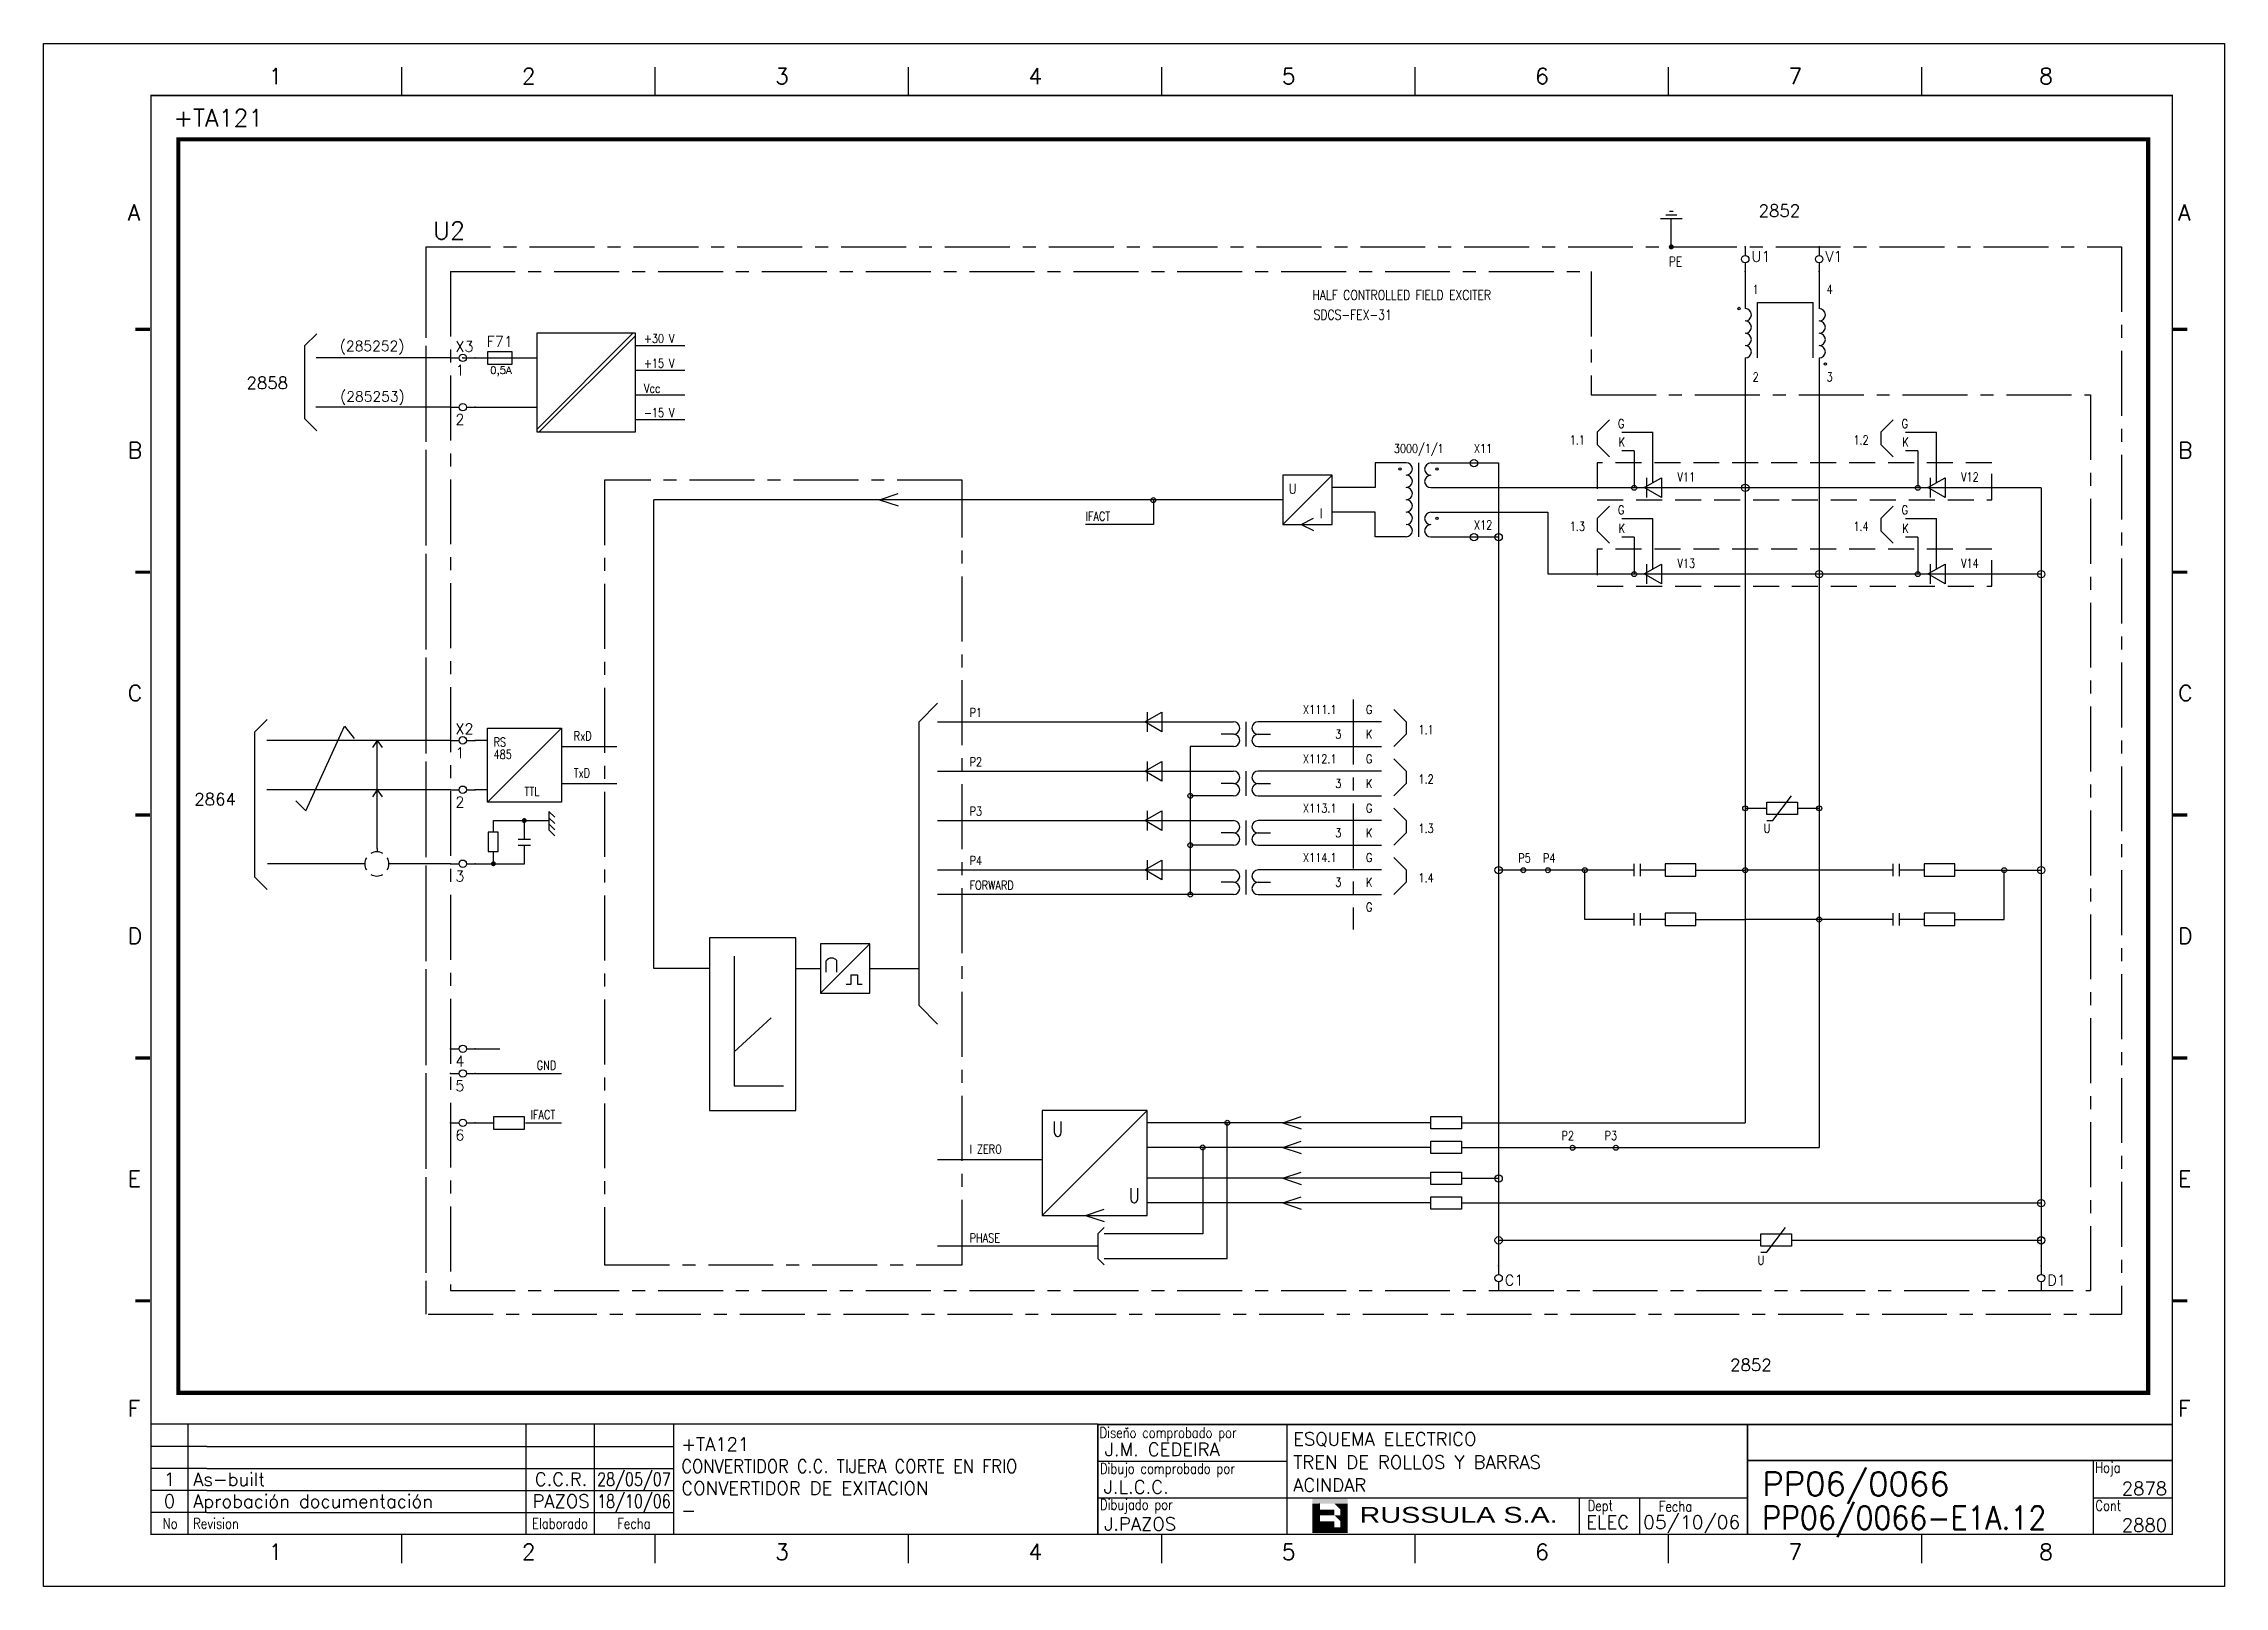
# Model space of a CAD drawing. Extents: x 3 to 423, y -4757 to 292.
# Drawn here: x 2.6 to 422.6, y -3866.2 to -3569.2 of the extents above; entities that cross this region are included whole.
import ezdxf
from ezdxf.enums import TextEntityAlignment as Align

# ---------------------------------------------------------------- set-up
doc = ezdxf.new("R2010")
doc.units = 0
doc.header["$LTSCALE"] = 10
doc.header["$MEASUREMENT"] = 0
for name, pattern in [('CENTER', [2, 1.25, -0.25, 0.25, -0.25]), ('DASHDOT', [1, 0.5, -0.25, 0, -0.25]), ('DASHED', [0.75, 0.5, -0.25])]:
    doc.linetypes.add(name, pattern=pattern)
doc.layers.get('0').update_dxf_attribs({"linetype": 'CONTINUOUS'})
for name, color, linetype in [('1', 7, 'CONTINUOUS'), ('10', 5, 'CONTINUOUS'), ('102', 7, 'CONTINUOUS'), ('2', 7, 'CONTINUOUS'), ('25', 3, 'CONTINUOUS'), ('25K', 4, 'DASHED'), ('25PK', 4, 'CENTER'), ('35', 2, 'CONTINUOUS'), ('50', 1, 'CONTINUOUS'), ('8', 1, 'CONTINUOUS'), ('9', 6, 'CONTINUOUS'), ('DIBUJO', 7, 'CONTINUOUS'), ('NODE', 7, 'CONTINUOUS')]:
    doc.layers.add(name, color=color, linetype=linetype)
doc.styles.add('ABBSTYLE', font='ROMANS.SHX', dxfattribs={"width": 0.8})
doc.styles.add('HELVETICA', font='HELV.SHX')
doc.styles.add('LABEL', font='SIMPLEX', dxfattribs={"width": 0.8, "height": 4})
doc.styles.add('ROMANS', font='romans')
doc.styles.get("Standard").update_dxf_attribs({"font": 'simplex'})

msp = doc.modelspace()

# ---------------------------------------------------------------- texts
at = {"layer": '2', "color": 6}
for s, height, p in [('+TA121', 3.36, (27.68, -3585.23)), ('U2', 3.42, (77.66, -3606.95)), ('(285252)', 1.96, (59.69, -3628.44)), ('(285253)', 1.96, (59.75, -3638.16))]:
    msp.add_text(s, height=height, dxfattribs=at).set_placement(p)
at = {"layer": '2', "color": 7, "style": 'ROMANS'}
for s, p in [('2852', (332.94, -3602.58)), ('2858', (41.71, -3635.72)), ('2864', (31.66, -3715.87)), ('2852', (327.45, -3824.78))]:
    msp.add_text(s, height=2.333, dxfattribs=at).set_placement(p)
at = {"layer": '25', "style": 'ABBSTYLE', "width": 0.8}
for s, height, p in [('PE', 1.9, (315.63, -3612.18)), ('1', 1.71, (331.78, -3617.4)), ('4', 1.71, (346.03, -3617.4)), ('HALF CONTROLLED FIELD EXCITER', 1.9, (247, -3618.59)), ('SDCS-FEX-31', 1.9, (247.23, -3622.39)), ('+30 V', 1.71, (118.26, -3626.88)), ('+15 V', 1.71, (118.26, -3631.64)), ('2', 1.71, (331.78, -3634.27)), ('3', 1.71, (346.03, -3634.27)), ('Vcc', 1.71, (118.26, -3636.47)), ('-15 V', 1.71, (118.26, -3641.16)), ('1.1', 1.71, (296.55, -3646.41)), ('1.2', 1.71, (351.18, -3646.41)), ('3000/1/1', 1.71, (262.67, -3648.04)), ('X11', 1.71, (278.11, -3648.04)), ('U', 1.9, (242.48, -3655.88)), ('V11', 1.71, (317.3, -3653.53)), ('V12', 1.71, (371.92, -3653.53)), ('IFACT', 1.71, (203.3, -3661.1)), ('I', 1.9, (248.42, -3660.63)), ('X12', 1.71, (278.11, -3662.77)), ('1.3', 1.71, (296.55, -3663.03)), ('1.4', 1.71, (351.18, -3663.03)), ('V13', 1.71, (317.3, -3670.16)), ('V14', 1.71, (371.92, -3670.16)), ('P1', 1.71, (180.97, -3698.87)), ('RS', 1.71, (89.3, -3704.57)), ('RxD', 1.71, (104.73, -3703.38)), ('1.1', 1.71, (267.42, -3702.19)), ('485', 1.71, (89.3, -3706.94)), ('P2', 1.71, (180.97, -3708.37)), ('TTL', 1.71, (95.23, -3714.07)), ('TxD', 1.71, (104.73, -3710.5)), ('1.2', 1.71, (267.42, -3711.69)), ('P3', 1.71, (180.97, -3717.87)), ('1.3', 1.71, (267.42, -3721.19)), ('U', 1.71, (333.92, -3721.19)), ('P5', 1.71, (286.66, -3726.89)), ('P4', 1.71, (291.41, -3726.89)), ('P4', 1.71, (180.97, -3727.37)), ('1.4', 1.71, (267.42, -3730.69)), ('FORWARD', 1.71, (180.97, -3732.12)), ('GND', 1.71, (97.61, -3766.79)), ('IFACT', 1.71, (96.42, -3776.29)), ('U', 2.85, (196.88, -3779.62)), ('P2', 1.71, (294.97, -3780.33)), ('P3', 1.71, (303.28, -3780.33)), ('I ZERO', 1.71, (180.97, -3782.94)), ('U', 2.85, (211.61, -3792.44)), ('PHASE', 1.71, (180.97, -3800.04)), ('U', 1.71, (332.73, -3804.32))]:
    msp.add_text(s, height=height, dxfattribs=at).set_placement(p)
for s, p in [('G', (306.45, -3642.39)), ('K', (306.61, -3645.94)), ('G', (361.08, -3642.39)), ('K', (361.23, -3645.94)), ('G', (306.45, -3659.01)), ('G', (361.08, -3659.01)), ('K', (306.61, -3662.56)), ('K', (361.23, -3662.56)), ('X111.1', (248.42, -3697.44)), ('G', (257.92, -3697.44)), ('3', (251.98, -3702.19)), ('K', (257.92, -3702.19)), ('X112.1', (248.42, -3706.94)), ('G', (257.92, -3706.94)), ('3', (251.98, -3711.69)), ('K', (257.92, -3711.69)), ('X113.1', (248.42, -3716.44)), ('G', (257.92, -3716.44)), ('3', (251.98, -3721.19)), ('K', (257.92, -3721.19)), ('X114.1', (248.42, -3725.94)), ('G', (257.92, -3725.94)), ('3', (251.98, -3730.69)), ('K', (257.92, -3730.69)), ('G', (257.92, -3735.47))]:
    msp.add_text(s, height=1.71, dxfattribs=at).set_placement(p, align=Align.MIDDLE)

# ---------------------------------------------------------------- blocks, each defined once
blk = doc.blocks.new('newcajec')
at = {"layer": '1'}
for p, q in [((179.4, 20.85), (0.13, 20.85)), ((7, 20.85), (7, 0)), ((71, 20.85), (71, 0)), ((84, 20.85), (84, 0.09)), ((99, 20.85), (99, 0)), ((215.2, 20.8), (215.2, 0)), ((10.6, 16.64), (0, 16.64)), ((10.6, 16.64), (99, 16.64)), ((184.64, 20.18), (184.81, 20.01)), ((184.81, 20.01), (185.18, 20.25)), ((10.6, 12.48), (0, 12.48)), ((10.6, 12.48), (99, 12.48)), ((179.4, 13.87), (215.2, 13.87)), ((368, 14.06), (368, 0)), ((10.6, 8.32), (0, 8.32)), ((10.6, 8.32), (99, 8.32)), ((10.6, 4.16), (0, 4.16)), ((10.6, 4.16), (99, 4.16)), ((179.4, 6.93), (267.63, 6.93)), ((267.63, 6.93), (302.5, 6.93)), ((270.63, 6.91), (270.63, 0)), ((282.07, 6.93), (282.07, 0)), ((368, 6.93), (383, 6.93))]:
    blk.add_line(p, q, dxfattribs=at)
for points in [[(47.5, 272.5, 0.3, 0.3, 0), (47.5, 277.91, 0.3, 0.3, 0)], [(95.5, 272.5, 0.3, 0.3, 0), (95.5, 277.91, 0.3, 0.3, 0)], [(143.5, 272.5, 0.3, 0.3, 0), (143.5, 277.91, 0.3, 0.3, 0)], [(191.5, 272.5, 0.3, 0.3, 0), (191.5, 277.91, 0.3, 0.3, 0)], [(239.5, 272.5, 0.3, 0.3, 0), (239.5, 277.91, 0.3, 0.3, 0)], [(287.5, 272.5, 0.3, 0.3, 0), (287.5, 277.91, 0.3, 0.3, 0)], [(335.5, 272.5, 0.3, 0.3, 0), (335.5, 277.91, 0.3, 0.3, 0)], [(-2.99, 228.23, 0.6, 0.6, 0), (-0.18, 228.23, 0.6, 0.6, 0)], [(383.01, 228.23, 0.6, 0.6, 0), (385.82, 228.23, 0.6, 0.6, 0)], [(-2.99, 182.23, 0.6, 0.6, 0), (-0.18, 182.23, 0.6, 0.6, 0)], [(383.01, 182.23, 0.6, 0.6, 0), (385.82, 182.23, 0.6, 0.6, 0)], [(-2.99, 136.23, 0.6, 0.6, 0), (-0.18, 136.23, 0.6, 0.6, 0)], [(383.01, 136.23, 0.6, 0.6, 0), (385.82, 136.23, 0.6, 0.6, 0)], [(-2.99, 90.23, 0.6, 0.6, 0), (-0.18, 90.23, 0.6, 0.6, 0)], [(383.01, 90.23, 0.6, 0.6, 0), (385.82, 90.23, 0.6, 0.6, 0)], [(-2.99, 44.23, 0.6, 0.6, 0), (-0.18, 44.23, 0.6, 0.6, 0)], [(383.01, 44.23, 0.6, 0.6, 0), (385.82, 44.23, 0.6, 0.6, 0)], [(383, 20.8, 0.3, 0.3, 0), (179.4, 20.8, 0.3, 0.3, 0), (179.4, 0, 0.3, 0.3, 0)], [(302.5, 20.8, 0.3, 0.3, 0), (302.5, 0, 0.3, 0.3, 0)], [(302.5, 14, 0.3, 0.3, 0), (383, 14, 0.3, 0.3, 0)], [(47.5, -5.5, 0.3, 0.3, 0), (47.5, -0.09, 0.3, 0.3, 0)], [(95.5, -5.5, 0.3, 0.3, 0), (95.5, -0.09, 0.3, 0.3, 0)], [(143.5, -5.5, 0.3, 0.3, 0), (143.5, -0.09, 0.3, 0.3, 0)], [(191.5, -5.5, 0.3, 0.3, 0), (191.5, -0.09, 0.3, 0.3, 0)], [(239.5, -5.5, 0.3, 0.3, 0), (239.5, -0.09, 0.3, 0.3, 0)], [(287.5, -5.5, 0.3, 0.3, 0), (287.5, -0.09, 0.3, 0.3, 0)], [(335.5, -5.5, 0.3, 0.3, 0), (335.5, -0.09, 0.3, 0.3, 0)]]:
    blk.add_lwpolyline(points, format="xyseb", dxfattribs=at)
at = {"layer": '1', "const_width": 0.3}
blk.add_lwpolyline([(0, 0), (0, 272.5), (383, 272.5), (383, 0)], close=True, dxfattribs=at)
at = {"layer": '2', "color": 14}
for p, q in [((221.42, 4.69), (221.42, 5.81)), ((221.42, 2.47), (221.42, 3.58))]:
    blk.add_line(p, q, dxfattribs=at)
for points in [[(220.05, 5.81), (220.05, 6.92), (226.74, 5.81), (226.74, 6.92)], [(221.42, 2.47), (220.05, 2.47), (221.42, 5.81), (220.05, 5.81)], [(221.42, 4.69), (224.25, 4.69), (221.42, 3.58), (224.25, 3.58)], [(224.25, 5.81), (225.37, 5.81), (225.37, 4.69)], [(225.37, 5.81), (226.74, 5.81), (225.37, 1.35), (226.74, 1.35)], [(224.25, 0.24), (224.25, 2.47), (220.05, 0.24), (220.05, 2.47)], [(224.25, 3.58), (225.37, 3.58), (225.37, 2.47)], [(226.74, 1.35), (226.74, 0.24), (224.25, 1.35), (224.25, 0.24)]]:
    blk.add_solid(points, dxfattribs=at)
at = {"layer": '1', "style": 'ROMANS'}
for s, p in [('1', (22.29, 274.68)), ('2', (70.29, 274.68)), ('3', (118.29, 274.68)), ('4', (166.29, 274.68)), ('5', (214.29, 274.68)), ('6', (262.29, 274.68)), ('7', (310.29, 274.68)), ('8', (357.79, 274.68)), ('A', (-4.37, 248.84)), ('A', (384.13, 248.84)), ('B', (-4.37, 203.84)), ('B', (384.13, 203.84)), ('C', (-4.37, 157.84)), ('C', (384.13, 157.84)), ('D', (-4.37, 111.84)), ('D', (384.13, 111.84)), ('E', (-4.37, 65.84)), ('E', (384.13, 65.84)), ('F', (-4.37, 22.34)), ('F', (384.13, 22.34)), ('1', (22.29, -4.82)), ('2', (70.29, -4.82)), ('3', (118.29, -4.82)), ('4', (166.29, -4.82)), ('5', (214.29, -4.82)), ('6', (262.29, -4.82)), ('7', (310.29, -4.82)), ('8', (357.79, -4.82))]:
    blk.add_text(s, height=3, dxfattribs=at).set_placement(p)
at = {"layer": '1', "style": 'LABEL', "width": 0.8}
for s, p in [('Diseno comprobado por', (179.73, 18.27)), ('Dibujo comprobado por', (179.81, 11.47)), ('Hoja', (368.38, 11.66)), ('Dibujado por', (179.83, 4.64)), ('Fecha', (285.71, 4.3)), ('Cont', (368.43, 4.46)), ('No', (2.23, 1.05)), ('Revision', (8, 1.05))]:
    blk.add_text(s, height=2, dxfattribs=at).set_placement(p)
for s, p in [('Dept', (274.61, 4.44)), ('Elaborado', (77.5, 1.05)), ('Fecha', (91.5, 1.05))]:
    blk.add_text(s, height=2, dxfattribs=at).set_placement(p, align=Align.CENTER)
at = {"layer": '10', "style": 'ROMANS'}
for tag, p in [('REV41', (3.5, 18.74)), ('REV43', (77.7, 18.74)), ('REV31', (3.5, 14.58)), ('REV33', (77.7, 14.58)), ('REV21', (3.5, 10.42)), ('REV23', (77.7, 10.42)), ('REV11', (3.5, 6.27)), ('REV13', (77.7, 6.27))]:
    blk.add_attdef(tag, text='', height=2.5, dxfattribs=at).set_placement(p, align=Align.MIDDLE)
for tag, p, height in [('REV42', (8, 17.49), 2.5), ('SHEETNAME1', (100.5, 15.83), 2.5), ('DESIGNCHECK', (180.74, 14.83), 2.5), ('DOCUMENTTYPE', (216.43, 16.8), 2.5), ('NOTA', (305.32, 15.8), 3), ('REV32', (8, 13.33), 2.5), ('SHEETNAME2', (100.5, 11.67), 2.5), ('OBJECT', (216.43, 12.4), 2.5), ('REV22', (8, 9.17), 2.5), ('SHEETNAME3', (100.5, 7.51), 2.5), ('DRAWINGCHECK', (180.53, 7.71), 2.5), ('CUSTOMER', (216.43, 8.08), 2.5), ('ORDER', (305.32, 7.3), 4.5), ('REV12', (8, 5.01), 2.5), ('SHEETNAME4', (100.5, 3.35), 2.5), ('DOCUMENT_ID', (305.32, 0.93), 4.4), ('USER', (180.63, 0.71), 2.5), ('DEPARTMENT', (271.93, 1.05), 2.5)]:
    blk.add_attdef(tag, p, '', height=height, dxfattribs=at)
for tag, width, p, p2 in [('REV44', 1.221199, (84.53, 17.49), (98.48, 17.49)), ('REV34', 1.221199, (84.53, 13.33), (98.48, 13.33)), ('REV24', 1.221199, (84.53, 9.17), (98.48, 9.17)), ('REV14', 1.221199, (84.53, 5.01), (98.48, 5.01)), ('CREATED2', 7.039915, (282.71, 1.05), (301.14, 1.05))]:
    blk.add_attdef(tag, text='', height=2.5, dxfattribs=dict(at, width=width)).set_placement(p, p2, align=Align.FIT)
for tag, p in [('SHEET', (382, 7.43)), ('NEXTSHEET', (382, 0.5))]:
    blk.add_attdef(tag, text='', height=2.5, dxfattribs=at).set_placement(p, align=Align.RIGHT)
at = {"layer": 'DIBUJO', "color": 14, "style": 'HELVETICA', "width": 1.3}
blk.add_text('RUSSULA S.A.', height=3, dxfattribs=at).set_placement((229, 2.19))
blk = doc.blocks.new('NOD', base_point=(237.5, 170))
at = {"layer": 'NODE'}
blk.add_point((237.5, 170), dxfattribs=at)
blk = doc.blocks.new('$$PLL21C')
for p, q in [((-2.5, 0), (-0.75, 0)), ((0.75, 0), (2.5, 0))]:
    blk.add_line(p, q)
at = {"layer": '2'}
blk.add_circle((0, 0), 0.75, dxfattribs=at)
for p in [(-2.5, 0), (2.5, 0)]:
    blk.add_blockref('NOD', p, dxfattribs=at)
at = {"layer": '8'}
blk.add_attdef('*A', (-1.5, -3.575), '', height=2.15, dxfattribs=at)
at = {"layer": '9'}
blk.add_attdef('ID', (-1.5, 1.25), '', height=2.15, dxfattribs=at)
blk = doc.blocks.new('$072101S')
at = {"layer": '2'}
for p, q in [((0, 0), (0, 15)), ((1.25, 10), (-1.25, 10)), ((-1.25, 10), (-1.25, 5)), ((1.25, 5), (1.25, 10)), ((-1.25, 5), (1.25, 5))]:
    blk.add_line(p, q, dxfattribs=at)
for p in [(0, 15), (0, 0)]:
    blk.add_blockref('NOD', p, dxfattribs=at)
at = {"layer": '8'}
blk.add_attdef('2A', (3.325, 11), '', height=2.15, rotation=90, dxfattribs=at)
blk.add_attdef('ID', text='', height=2.15, rotation=90, dxfattribs=at).set_placement((-2.25, 7.5), align=Align.CENTER)
blk.add_attdef('1A', text='', height=2.15, rotation=90, dxfattribs=at).set_placement((3.325, 4), align=Align.RIGHT)
blk = doc.blocks.new('$$PLD12C')
for p, q in [((0, 2.5), (0, 0.75)), ((0, -0.75), (0, -2.5))]:
    blk.add_line(p, q)
at = {"layer": '2'}
blk.add_circle((0, 0), 0.75, dxfattribs=at)
for p in [(0, 2.5), (0, -2.5)]:
    blk.add_blockref('NOD', p, dxfattribs=at)
at = {"layer": '8'}
blk.add_attdef('*A', (1.25, -1.5), '', height=2.15, dxfattribs=at)
at = {"layer": '9'}
blk.add_attdef('ID', text='', height=2.15, dxfattribs=at).set_placement((-1.25, -1.5), align=Align.RIGHT)
blk = doc.blocks.new('$$PLU21C')
for p, q in [((0, 2.5), (0, 0.75)), ((0, -0.75), (0, -2.5))]:
    blk.add_line(p, q)
at = {"layer": '2'}
blk.add_circle((0, 0), 0.75, dxfattribs=at)
for p in [(0, 2.5), (0, -2.5)]:
    blk.add_blockref('NOD', p, dxfattribs=at)
at = {"layer": '8'}
blk.add_attdef('*A', (1.25, -0.5), '', height=2.15, dxfattribs=at)
at = {"layer": '9'}
blk.add_attdef('ID', text='', height=2.15, dxfattribs=at).set_placement((-1.25, -0.5), align=Align.RIGHT)
blk = doc.blocks.new('$030107')
at = {"layer": '102'}
for start, end in [(150, 210), (60, 120), (330, 30), (240, 300)]:
    blk.add_arc((0, 0), 2.5, start, end, dxfattribs=at)

# ---------------------------------------------------------------- linework, layer by layer
at = {"layer": '2', "color": 7}
for p, q in [((55.23, -3625.09), (52.9, -3627.43)), ((52.9, -3627.43), (52.9, -3641.43)), ((97.61, -3643.53), (116.13, -3625)), ((116.61, -3625), (97.61, -3625)), ((97.61, -3625), (97.61, -3644)), ((116.61, -3625.48), (98.08, -3644)), ((116.61, -3644), (116.61, -3625)), ((116.61, -3627.38), (126.11, -3627.38)), ((80.98, -3629.75), (55.13, -3629.75)), ((116.61, -3632.13), (126.11, -3632.13)), ((116.61, -3636.88), (126.11, -3636.88)), ((80.98, -3639.25), (55.06, -3639.25)), ((85.73, -3639.25), (97.61, -3639.25)), ((52.9, -3641.43), (55.23, -3643.76)), ((97.61, -3644), (116.61, -3644)), ((116.61, -3641.63), (126.11, -3641.63)), ((43.33, -3701.73), (45.66, -3699.39)), ((43.33, -3729.73), (43.33, -3701.73)), ((80.98, -3703.38), (45.64, -3703.38)), ((53.11, -3716.92), (60.58, -3700.66)), ((60.58, -3700.66), (62.44, -3702.99)), ((66.9, -3703.38), (65.97, -3704.78)), ((66.9, -3724.21), (66.9, -3703.38)), ((66.9, -3703.38), (67.83, -3704.78)), ((80.98, -3712.88), (45.64, -3712.88)), ((51.24, -3715.05), (53.11, -3716.92)), ((66.9, -3712.88), (65.97, -3714.28)), ((66.9, -3712.88), (67.83, -3714.28)), ((66.9, -3724.21), (66.9, -3724.83)), ((64.48, -3727.13), (45.75, -3727.13)), ((80.98, -3727.13), (69.14, -3727.13)), ((45.66, -3732.06), (43.33, -3729.73))]:
    msp.add_line(p, q, dxfattribs=at)
at = {"layer": '2', "color": 3, "linetype": 'DASHDOT'}
msp.add_lwpolyline([(28.59, -3587.65, 0.784, 0.784, 0), (407.96, -3587.65, 0.784, 0.784, 0), (407.96, -3828.99, 0.784, 0.784, 0), (28.59, -3828.99, 0.784, 0.784, 0), (28.59, -3587.65, 0.784, 0.784, 0)], format="xyseb", dxfattribs=at)
at = {"layer": '25'}
for p, q in [((304.23, -3641.66), (301.86, -3644.03)), ((301.86, -3644.03), (301.86, -3646.41)), ((358.86, -3641.66), (356.48, -3644.03)), ((356.48, -3644.03), (356.48, -3646.41)), ((301.86, -3646.41), (304.23, -3648.78)), ((356.48, -3646.41), (358.86, -3648.78)), ((304.23, -3658.28), (301.86, -3660.66)), ((301.86, -3660.66), (301.86, -3663.03)), ((358.86, -3658.28), (356.48, -3660.66)), ((356.48, -3660.66), (356.48, -3663.03)), ((301.86, -3663.03), (304.23, -3665.41)), ((356.48, -3663.03), (358.86, -3665.41)), ((171.23, -3699.82), (174.8, -3696.25)), ((171.23, -3754.44), (171.23, -3699.82)), ((262.67, -3697.44), (265.05, -3699.82)), ((265.05, -3699.82), (265.05, -3702.19)), ((265.05, -3702.19), (262.67, -3704.57)), ((262.67, -3706.94), (265.05, -3709.32)), ((265.05, -3711.69), (262.67, -3714.07)), ((265.05, -3709.32), (265.05, -3711.69)), ((262.67, -3716.44), (265.05, -3718.82)), ((265.05, -3721.19), (262.67, -3723.57)), ((265.05, -3718.82), (265.05, -3721.19)), ((262.67, -3725.94), (265.05, -3728.32)), ((265.05, -3728.32), (265.05, -3730.69)), ((265.05, -3730.69), (262.67, -3733.07)), ((171.23, -3754.44), (174.8, -3758)), ((205.67, -3798.38), (206.86, -3797.19)), ((205.67, -3798.38), (205.67, -3803.13)), ((205.67, -3803.13), (206.86, -3804.32))]:
    msp.add_line(p, q, dxfattribs=at)
at = {"layer": '25K'}
for points in [[(301.86, -3649.94), (301.86, -3657.07), (377.86, -3657.07), (377.86, -3649.94)], [(301.86, -3666.57), (301.86, -3673.69), (377.86, -3673.69), (377.86, -3666.57)]]:
    msp.add_lwpolyline(points, close=True, dxfattribs=at)
at = {"layer": '25PK'}
for p, q in [((76.23, -3608.38), (402.8, -3608.38)), ((76.23, -3608.38), (402.8, -3608.38)), ((76.23, -3608.38), (76.23, -3813.34)), ((76.23, -3608.38), (76.23, -3813.34)), ((402.8, -3608.38), (402.8, -3813.82)), ((76.23, -3612.45), (76.23, -3813.82)), ((76.23, -3612.45), (76.23, -3813.82)), ((80.98, -3613.13), (300.67, -3613.13)), ((80.98, -3613.13), (80.98, -3809.3)), ((300.67, -3613.13), (300.67, -3636.88)), ((300.67, -3636.88), (396.86, -3636.88)), ((396.86, -3636.88), (396.86, -3809.3)), ((110.67, -3653.27), (110.67, -3804.32)), ((179.55, -3653.27), (110.67, -3653.27)), ((179.55, -3804.32), (179.55, -3653.27)), ((254.83, -3695.54), (254.83, -3739.76)), ((110.67, -3804.32), (179.55, -3804.32)), ((80.98, -3809.3), (396.86, -3809.3)), ((76.71, -3813.82), (402.8, -3813.82)), ((76.71, -3813.82), (402.8, -3813.82))]:
    msp.add_line(p, q, dxfattribs=at)
at = {"layer": '35', "linetype": 'Continuous'}
for p, q in [((318.21, -3602.99), (314.01, -3602.99)), ((317.16, -3602.29), (315.06, -3602.29)), ((316.46, -3601.59), (315.76, -3601.59)), ((316.11, -3608.14), (316.11, -3602.99)), ((95.23, -3718.81), (99.96, -3718.81))]:
    msp.add_line(p, q, dxfattribs=at)
at = {"layer": '35'}
for p, q in [((306.61, -3644.06), (312.56, -3644.06)), ((312.55, -3653.78), (312.55, -3644.06)), ((361.23, -3644.06), (367.19, -3644.06)), ((367.17, -3653.78), (367.17, -3644.06)), ((308.98, -3647.63), (306.61, -3647.63)), ((308.98, -3647.63), (308.98, -3654.75)), ((363.61, -3647.63), (361.23, -3647.63)), ((363.61, -3647.63), (363.61, -3654.75)), ((241.3, -3661.82), (250.8, -3652.32)), ((241.3, -3652.32), (241.3, -3661.82)), ((250.8, -3652.32), (241.3, -3652.32)), ((250.8, -3661.82), (250.8, -3652.32)), ((259.11, -3649.94), (259.11, -3654.69)), ((265.05, -3649.94), (259.11, -3649.94)), ((310.92, -3654.72), (314.21, -3652.82)), ((311.36, -3652.82), (311.36, -3656.62)), ((314.21, -3652.82), (314.21, -3656.62)), ((365.54, -3654.72), (368.83, -3652.82)), ((365.98, -3652.82), (365.98, -3656.62)), ((368.83, -3652.82), (368.83, -3656.62)), ((241.3, -3657.07), (120.17, -3657.07)), ((120.17, -3747.32), (120.17, -3657.07)), ((163.63, -3657.07), (167.2, -3655.88)), ((163.63, -3657.07), (167.2, -3658.25)), ((259.11, -3654.69), (250.8, -3654.69)), ((314.21, -3656.62), (310.92, -3654.72)), ((368.83, -3656.62), (365.54, -3654.72)), ((241.3, -3661.82), (250.8, -3661.82)), ((244.86, -3661.82), (247.23, -3660.63)), ((244.86, -3661.82), (247.23, -3663)), ((259.11, -3659.44), (250.8, -3659.44)), ((259.11, -3664.19), (259.11, -3659.44)), ((306.61, -3660.69), (312.56, -3660.69)), ((312.55, -3670.41), (312.55, -3660.69)), ((361.23, -3660.69), (367.19, -3660.69)), ((367.17, -3670.41), (367.17, -3660.69)), ((265.05, -3664.19), (259.11, -3664.19)), ((308.98, -3664.25), (306.61, -3664.25)), ((308.98, -3664.25), (308.98, -3671.38)), ((363.61, -3664.25), (361.23, -3664.25)), ((363.61, -3664.25), (363.61, -3671.38)), ((310.92, -3671.35), (314.21, -3669.45)), ((311.36, -3669.45), (311.36, -3673.25)), ((314.21, -3669.45), (314.21, -3673.25)), ((365.54, -3671.35), (368.83, -3669.45)), ((365.98, -3669.45), (365.98, -3673.25)), ((368.83, -3669.45), (368.83, -3673.25)), ((314.21, -3673.25), (310.92, -3671.35)), ((368.83, -3673.25), (365.54, -3671.35)), ((330.36, -3687.97), (330.36, -3777)), ((174.8, -3699.82), (231.8, -3699.82)), ((214.73, -3699.82), (218.02, -3697.92)), ((218.02, -3701.72), (214.73, -3699.82)), ((215.17, -3697.92), (215.17, -3701.72)), ((218.02, -3697.92), (218.02, -3701.72)), ((234.17, -3699.82), (234.17, -3704.57)), ((260.3, -3699.82), (236.55, -3699.82)), ((88.11, -3703.38), (85.73, -3703.38)), ((88.11, -3715.25), (102.36, -3701)), ((88.11, -3715.25), (88.11, -3701)), ((88.11, -3701), (102.36, -3701)), ((102.36, -3701), (102.36, -3715.25)), ((231.8, -3702.19), (229.42, -3702.19)), ((236.55, -3702.19), (238.92, -3702.19)), ((102.36, -3704.57), (113.05, -3704.57)), ((214.73, -3709.32), (218.02, -3707.42)), ((215.17, -3707.42), (215.17, -3711.22)), ((218.02, -3707.42), (218.02, -3711.22)), ((223.48, -3704.57), (223.48, -3733.07)), ((231.8, -3704.57), (223.48, -3704.57)), ((236.55, -3704.57), (260.3, -3704.57)), ((344.61, -3704.6), (344.61, -3781.75)), ((102.36, -3711.69), (113.05, -3711.69)), ((174.8, -3709.32), (231.8, -3709.32)), ((218.02, -3711.22), (214.73, -3709.32)), ((231.8, -3711.69), (229.42, -3711.69)), ((234.17, -3709.32), (234.17, -3714.07)), ((260.3, -3709.32), (236.55, -3709.32)), ((236.55, -3711.69), (238.92, -3711.69)), ((88.11, -3712.88), (85.73, -3712.88)), ((102.36, -3715.25), (88.11, -3715.25)), ((214.73, -3718.82), (218.02, -3716.92)), ((215.17, -3716.92), (215.17, -3720.72)), ((218.02, -3716.92), (218.02, -3720.72)), ((231.8, -3714.07), (223.48, -3714.07)), ((236.55, -3714.07), (260.3, -3714.07)), ((330.36, -3716.44), (334.52, -3716.44)), ((334.52, -3715.25), (340.45, -3715.25)), ((334.52, -3717.63), (334.52, -3715.25)), ((335.7, -3718.82), (339.27, -3714.07)), ((339.27, -3715.25), (340.45, -3715.25)), ((339.27, -3715.25), (339.27, -3715.25)), ((340.45, -3715.25), (340.45, -3717.63)), ((340.45, -3716.44), (344.61, -3716.44)), ((88.28, -3721.06), (88.28, -3724.78)), ((90.15, -3721.06), (88.28, -3721.06)), ((90.15, -3724.78), (90.15, -3721.06)), ((99.96, -3717.05), (101.11, -3718.16)), ((99.96, -3717.05), (99.96, -3720.63)), ((99.96, -3718.29), (101.11, -3719.4)), ((99.96, -3719.47), (101.11, -3720.58)), ((99.96, -3720.63), (101.11, -3721.74)), ((174.8, -3718.82), (231.8, -3718.82)), ((218.02, -3720.72), (214.73, -3718.82)), ((231.8, -3721.19), (229.42, -3721.19)), ((234.17, -3718.82), (234.17, -3723.57)), ((260.3, -3718.82), (236.55, -3718.82)), ((236.55, -3721.19), (238.92, -3721.19)), ((340.45, -3717.63), (334.52, -3717.63)), ((334.52, -3718.82), (335.7, -3718.82)), ((88.28, -3724.78), (90.15, -3724.78)), ((94.02, -3722.38), (96.39, -3722.38)), ((94.02, -3723.57), (96.39, -3723.57)), ((231.8, -3723.57), (223.48, -3723.57)), ((236.55, -3723.57), (260.3, -3723.57)), ((85.73, -3727.13), (95.23, -3727.13)), ((174.8, -3728.32), (231.8, -3728.32)), ((214.73, -3728.32), (218.02, -3726.42)), ((218.02, -3730.22), (214.73, -3728.32)), ((215.17, -3726.42), (215.17, -3730.22)), ((218.02, -3726.42), (218.02, -3730.22)), ((234.17, -3728.32), (234.17, -3733.07)), ((260.3, -3728.32), (236.55, -3728.32)), ((308.98, -3728.35), (282.86, -3728.35)), ((299.48, -3737.85), (299.48, -3728.38)), ((308.98, -3729.53), (308.98, -3727.16)), ((310.17, -3729.53), (310.17, -3727.16)), ((314.92, -3728.35), (310.17, -3728.35)), ((320.86, -3727.16), (314.92, -3727.16)), ((314.92, -3727.16), (314.92, -3729.53)), ((314.92, -3729.53), (320.86, -3729.53)), ((320.86, -3729.53), (320.86, -3727.16)), ((320.86, -3728.35), (330.36, -3728.35)), ((358.86, -3728.35), (330.36, -3728.35)), ((358.86, -3729.53), (358.86, -3727.16)), ((360.05, -3729.53), (360.05, -3727.16)), ((364.8, -3728.35), (360.05, -3728.35)), ((370.73, -3727.16), (364.8, -3727.16)), ((364.8, -3727.16), (364.8, -3729.53)), ((364.8, -3729.53), (370.73, -3729.53)), ((370.73, -3729.53), (370.73, -3727.16)), ((370.73, -3728.35), (387.36, -3728.35)), ((380.23, -3737.85), (380.23, -3728.38)), ((231.8, -3733.07), (174.8, -3733.07)), ((231.8, -3730.69), (229.42, -3730.69)), ((236.55, -3730.69), (238.92, -3730.69)), ((236.55, -3733.07), (260.3, -3733.07)), ((236.55, -3733.07), (260.3, -3733.07)), ((308.98, -3737.85), (299.48, -3737.85)), ((308.98, -3739.03), (308.98, -3736.66)), ((310.17, -3739.03), (310.17, -3736.66)), ((314.92, -3737.85), (310.17, -3737.85)), ((320.86, -3736.66), (314.92, -3736.66)), ((314.92, -3736.66), (314.92, -3739.03)), ((320.86, -3739.03), (320.86, -3736.66)), ((320.86, -3737.85), (330.36, -3737.85)), ((358.86, -3737.85), (330.36, -3737.85)), ((358.86, -3739.03), (358.86, -3736.66)), ((360.05, -3739.03), (360.05, -3736.66)), ((364.8, -3737.85), (360.05, -3737.85)), ((370.73, -3736.66), (364.8, -3736.66)), ((364.8, -3736.66), (364.8, -3739.03)), ((370.73, -3739.03), (370.73, -3736.66)), ((370.73, -3737.85), (380.23, -3737.85)), ((147.48, -3741.38), (130.86, -3741.38)), ((130.86, -3741.38), (130.86, -3774.63)), ((147.48, -3774.63), (147.48, -3741.38)), ((314.92, -3739.03), (320.86, -3739.03)), ((364.8, -3739.03), (370.73, -3739.03)), ((135.61, -3744.94), (135.61, -3769.88)), ((152.23, -3752.07), (161.73, -3742.57)), ((152.23, -3742.57), (152.23, -3752.07)), ((161.73, -3742.57), (152.23, -3742.57)), ((153.37, -3748.03), (153.37, -3745.81)), ((155.39, -3748.03), (155.39, -3745.79)), ((161.73, -3752.07), (161.73, -3742.57)), ((130.86, -3747.32), (120.17, -3747.32)), ((147.48, -3747.32), (152.23, -3747.32)), ((157.17, -3750.32), (158.17, -3750.32)), ((158.17, -3748.5), (159.36, -3748.5)), ((158.17, -3750.32), (158.17, -3748.5)), ((159.36, -3748.5), (159.36, -3750.32)), ((159.36, -3750.32), (160.25, -3750.32)), ((161.73, -3747.32), (171.23, -3747.32)), ((152.23, -3752.07), (161.73, -3752.07)), ((135.61, -3763.35), (142.73, -3756.82)), ((85.73, -3762.75), (90.48, -3762.75)), ((85.73, -3767.5), (102.36, -3767.5)), ((135.61, -3769.88), (145.11, -3769.88)), ((130.86, -3774.63), (147.48, -3774.63)), ((194.98, -3794.82), (215.17, -3774.63)), ((85.73, -3777), (89.3, -3777)), ((95.23, -3775.85), (89.3, -3775.85)), ((89.3, -3775.85), (89.3, -3778.22)), ((89.3, -3778.22), (95.23, -3778.22)), ((95.23, -3778.22), (95.23, -3775.85)), ((95.47, -3777), (102.36, -3777)), ((269.8, -3777), (215.17, -3777)), ((230.61, -3803.13), (230.61, -3777)), ((241.3, -3777), (244.86, -3775.82)), ((241.3, -3777), (244.86, -3778.19)), ((269.8, -3775.82), (275.73, -3775.82)), ((269.8, -3778.19), (269.8, -3775.82)), ((275.73, -3778.19), (269.8, -3778.19)), ((275.73, -3775.82), (275.73, -3778.19)), ((275.73, -3777), (330.36, -3777)), ((194.98, -3784.13), (174.8, -3784.13)), ((269.8, -3781.75), (215.17, -3781.75)), ((225.86, -3781.75), (225.86, -3798.38)), ((241.3, -3781.75), (244.86, -3780.57)), ((241.3, -3781.75), (244.86, -3782.94)), ((269.8, -3780.57), (275.73, -3780.57)), ((269.8, -3782.94), (269.8, -3780.57)), ((275.73, -3782.94), (269.8, -3782.94)), ((275.73, -3780.57), (275.73, -3782.94)), ((275.73, -3781.75), (344.61, -3781.75)), ((269.8, -3787.69), (215.17, -3787.69)), ((241.3, -3787.69), (244.86, -3786.5)), ((241.3, -3787.69), (244.86, -3788.88)), ((269.8, -3786.5), (275.73, -3786.5)), ((269.8, -3788.88), (269.8, -3786.5)), ((275.73, -3786.5), (275.73, -3788.88)), ((275.73, -3787.69), (282.86, -3787.69)), ((269.8, -3792.44), (215.17, -3792.44)), ((241.3, -3792.44), (244.86, -3791.25)), ((241.3, -3792.44), (244.86, -3793.63)), ((275.73, -3788.88), (269.8, -3788.88)), ((269.8, -3791.25), (275.73, -3791.25)), ((269.8, -3793.63), (269.8, -3791.25)), ((275.73, -3791.25), (275.73, -3793.63)), ((275.73, -3792.44), (387.36, -3792.44)), ((203.3, -3794.82), (206.86, -3793.63)), ((203.3, -3794.82), (206.86, -3796)), ((275.73, -3793.63), (269.8, -3793.63)), ((205.67, -3800.75), (174.8, -3800.75)), ((225.86, -3798.38), (206.86, -3798.38)), ((282.86, -3799.57), (333.33, -3799.57)), ((333.33, -3798.38), (339.27, -3798.38)), ((333.33, -3800.75), (333.33, -3798.38)), ((339.27, -3800.75), (333.33, -3800.75)), ((334.52, -3801.94), (338.08, -3797.19)), ((338.08, -3798.38), (339.27, -3798.38)), ((338.08, -3798.38), (338.08, -3798.38)), ((339.27, -3798.38), (339.27, -3800.75)), ((339.27, -3799.57), (387.36, -3799.57)), ((206.86, -3803.13), (230.61, -3803.13)), ((333.33, -3801.94), (334.52, -3801.94))]:
    msp.add_line(p, q, dxfattribs=at)
for points in [[(316.35, -3608.38, 0.475, 0.475, 1), (315.87, -3608.38, 0.475, 0.475, 1)], [(94.97, -3718.82, 0.475, 0.475, 1), (95.44, -3718.82, 0.475, 0.475, 1)], [(89.03, -3727.13, 0.475, 0.475, 1), (89.5, -3727.13, 0.475, 0.475, 1)]]:
    msp.add_lwpolyline(points, format="xyseb", close=True, dxfattribs=at)
for points in [[(216.36, -3657.07), (216.36, -3661.82), (203.3, -3661.82)], [(89.27, -3721.06), (89.27, -3718.82), (95.23, -3718.82)], [(95.23, -3722.38), (95.23, -3718.82)], [(89.27, -3727.13), (89.27, -3724.78)], [(95.23, -3727.13), (95.23, -3723.57)]]:
    msp.add_lwpolyline(points, dxfattribs=at)
msp.add_lwpolyline([(194.98, -3794.82), (215.17, -3794.82), (215.17, -3774.63), (194.98, -3774.63)], close=True, dxfattribs=at)
for centre, radius in [((329.17, -3620.25), 0.237), ((345.8, -3630.94), 0.237), ((263.86, -3651.13), 0.237), ((270.98, -3651.13), 0.237), ((216.36, -3657.13), 0.475), ((308.98, -3654.75), 0.475), ((363.61, -3654.75), 0.475), ((270.98, -3660.63), 0.237), ((308.98, -3671.38), 0.475), ((363.61, -3671.38), 0.475), ((223.48, -3714.07), 0.475), ((330.36, -3716.47), 0.475), ((344.61, -3716.47), 0.475), ((223.48, -3723.57), 0.475), ((287.61, -3728.38), 0.475), ((292.36, -3728.38), 0.475), ((299.48, -3728.38), 0.475), ((330.36, -3728.38), 0.475), ((380.23, -3728.38), 0.475), ((223.48, -3733.07), 0.475), ((344.61, -3737.88), 0.475), ((230.61, -3777), 0.475), ((225.86, -3781.75), 0.475), ((297.11, -3781.81), 0.475), ((305.42, -3781.81), 0.475)]:
    msp.add_circle(centre, radius, dxfattribs=at)
for centre, radius, start, end in [((231.8, -3701), 1.19, 270, 90), ((236.55, -3701), 1.19, 90, 270), ((231.8, -3703.38), 1.19, 270, 90), ((236.55, -3703.38), 1.19, 90, 270), ((231.8, -3710.5), 1.19, 270, 90), ((231.8, -3712.88), 1.19, 270, 90), ((236.55, -3710.5), 1.19, 90, 270), ((236.55, -3712.88), 1.19, 90, 270), ((231.8, -3720), 1.19, 270, 90), ((231.8, -3722.38), 1.19, 270, 90), ((236.55, -3720), 1.19, 90, 270), ((236.55, -3722.38), 1.19, 90, 270), ((231.8, -3729.5), 1.19, 270, 90), ((236.55, -3729.5), 1.19, 90, 270), ((231.8, -3731.88), 1.19, 270, 90), ((236.55, -3731.88), 1.19, 90, 270), ((154.4, -3746.51), 1.23, 35.7975, 146.6923)]:
    msp.add_arc(centre, radius, start, end, dxfattribs=at)
at = {"layer": '50', "color": 12}
for p, q in [((330.36, -3613.13), (330.36, -3620.25)), ((344.61, -3613.13), (344.61, -3620.25)), ((332.73, -3619.07), (343.42, -3619.07)), ((332.73, -3629.75), (332.73, -3619.07)), ((343.42, -3629.75), (343.42, -3619.07)), ((330.36, -3629.75), (330.36, -3687.94)), ((344.61, -3629.75), (344.61, -3704.57)), ((267.42, -3649.94), (267.42, -3664.19)), ((269.8, -3649.97), (282.86, -3649.97)), ((282.86, -3649.97), (282.86, -3805.5)), ((269.8, -3654.72), (287.61, -3654.72)), ((287.61, -3654.72), (387.36, -3654.72)), ((387.36, -3654.75), (387.36, -3805.5)), ((269.8, -3659.47), (292.36, -3659.47)), ((292.36, -3659.44), (292.36, -3671.35)), ((269.8, -3664.22), (282.86, -3664.22)), ((292.36, -3671.35), (387.36, -3671.35))]:
    msp.add_line(p, q, dxfattribs=at)
at = {"layer": '50'}
for centre in [(278.11, -3650), (278.11, -3664.25)]:
    msp.add_circle(centre, 0.712, dxfattribs=at)
at = {"layer": '50', "color": 12}
for centre in [(330.36, -3654.75), (282.86, -3664.25), (344.61, -3671.38), (387.36, -3671.38), (282.86, -3728.38), (387.36, -3728.38), (282.86, -3787.72), (387.36, -3792.47), (282.86, -3799.63), (387.36, -3799.63)]:
    msp.add_circle(centre, 0.712, dxfattribs=at)
for centre, start, end in [((330.36, -3621.44), 270, 90), ((344.61, -3621.44), 270, 90), ((330.36, -3623.82), 270, 90), ((344.61, -3623.82), 270, 90), ((330.36, -3626.19), 270, 90), ((330.36, -3628.57), 270, 90), ((344.61, -3626.19), 270, 90), ((344.61, -3628.57), 270, 90), ((265.05, -3651.13), 270, 90), ((265.05, -3653.5), 270, 90), ((269.8, -3651.16), 90, 270), ((269.8, -3653.53), 90, 270), ((265.05, -3655.88), 270, 90), ((265.05, -3658.25), 270, 90), ((265.05, -3660.63), 270, 90), ((265.05, -3663), 270, 90), ((269.8, -3660.66), 90, 270), ((269.8, -3663.03), 90, 270)]:
    msp.add_arc(centre, 1.19, start, end, dxfattribs=at)
at = {"layer": 'DIBUJO'}
msp.add_lwpolyline([(2.63, -3569.25), (422.63, -3569.25), (422.63, -3866.25), (2.63, -3866.25), (2.63, -3569.25)], dxfattribs=at)

# ---------------------------------------------------------------- block references
at = {"layer": '2', "color": 7}
ref = msp.add_blockref('newcajec', (23.31, -3856.23), dxfattribs=dict(at, xscale=1.016442892079965, yscale=1.016442892079965, zscale=1.016442892079965))
ref.add_attrib('REV24', '28/05/07', dxfattribs={"layer": '10', "height": 2.541, "style": 'ROMANS', "width": 0.728168}).set_placement((109.23, -3846.9), (123.41, -3846.9), align=Align.FIT)
ref.add_attrib('SHEETNAME3', 'CONVERTIDOR DE EXITACION', (125.46, -3848.6), dxfattribs={"layer": '10', "height": 2.5411, "style": 'ROMANS'})
ref.add_attrib('SHEETNAME2', 'CONVERTIDOR C.C. TIJERA CORTE EN FRIO', (125.46, -3844.37), dxfattribs={"layer": '10', "height": 2.5411, "style": 'ROMANS', "width": 0.9})
ref.add_attrib('SHEETNAME1', '+TA121', (125.46, -3840.14), dxfattribs={"layer": '10', "height": 2.541, "style": 'ROMANS'})
ref.add_attrib('USER', 'J.PAZOS', (206.91, -3855.51), dxfattribs={"layer": '10', "height": 2.541, "style": 'ROMANS'})
ref.add_attrib('DRAWINGCHECK', 'J.L.C.C.', (206.81, -3848.39), dxfattribs={"layer": '10', "height": 2.541, "style": 'ROMANS'})
ref.add_attrib('DESIGNCHECK', 'J.M. CEDEIRA', (207.02, -3841.15), dxfattribs={"layer": '10', "height": 2.5411, "style": 'ROMANS'})
ref.add_attrib('REV22', 'As-built', (31.44, -3846.9), dxfattribs={"layer": '10', "height": 2.541, "style": 'ROMANS'})
ref.add_attrib('REV12', 'Aprobación documentación', (31.44, -3851.13), dxfattribs={"layer": '10', "height": 2.5411, "style": 'ROMANS'})
ref.add_attrib('REV21', '1', dxfattribs={"layer": '10', "height": 2.54, "style": 'ROMANS'}).set_placement((26.87, -3845.63), align=Align.MIDDLE)
ref.add_attrib('REV11', '0', dxfattribs={"layer": '10', "height": 2.54, "style": 'ROMANS'}).set_placement((26.87, -3849.86), align=Align.MIDDLE)
ref.add_attrib('SHEETNAME4', '-', (125.46, -3852.83), dxfattribs={"layer": '10', "height": 2.54, "style": 'ROMANS'})
ref.add_attrib('REV14', '18/10/06', dxfattribs={"layer": '10', "height": 2.541, "style": 'ROMANS', "width": 0.728168}).set_placement((109.23, -3851.13), (123.41, -3851.13), align=Align.FIT)
ref.add_attrib('REV23', 'C.C.R.', dxfattribs={"layer": '10', "height": 2.541, "style": 'ROMANS'}).set_placement((102.29, -3845.63), align=Align.MIDDLE)
ref.add_attrib('REV13', 'PAZOS', dxfattribs={"layer": '10', "height": 2.541, "style": 'ROMANS'}).set_placement((102.29, -3849.86), align=Align.MIDDLE)
ref.add_attrib('DOCUMENT_ID', 'PP06/0066-E1A.12', (333.65, -3855.28), dxfattribs={"layer": '10', "height": 4.4723, "style": 'ROMANS', "width": 0.9})
ref.add_attrib('ORDER', 'PP06/0066', (333.65, -3848.81), dxfattribs={"layer": '10', "height": 4.574, "style": 'ROMANS'})
ref.add_attrib('CUSTOMER', 'ACINDAR', (243.3, -3848.01), dxfattribs={"layer": '10', "height": 2.541, "style": 'ROMANS'})
ref.add_attrib('OBJECT', 'TREN DE ROLLOS Y BARRAS', (243.3, -3843.62), dxfattribs={"layer": '10', "height": 2.5411, "style": 'ROMANS'})
ref.add_attrib('DOCUMENTTYPE', 'ESQUEMA ELECTRICO', (243.3, -3839.15), dxfattribs={"layer": '10', "height": 2.5411, "style": 'ROMANS'})
ref.add_attrib('CREATED2', '05/10/06', dxfattribs={"layer": '10', "height": 2.541, "style": 'ROMANS', "width": 0.961976}).set_placement((310.67, -3855.17), (329.41, -3855.17), align=Align.FIT)
ref.add_attrib('DEPARTMENT', 'ELEC', (299.71, -3855.17), dxfattribs={"layer": '10', "height": 2.541, "style": 'ROMANS'})
ref.add_attrib('NEXTSHEET', '2880', dxfattribs={"layer": '10', "height": 2.541, "style": 'ROMANS'}).set_placement((411.59, -3855.72), align=Align.RIGHT)
ref.add_attrib('SHEET', '2878', dxfattribs={"layer": '10', "height": 2.541, "style": 'ROMANS'}).set_placement((411.59, -3848.67), align=Align.RIGHT)
at = {"layer": '2', "color": 7, "xscale": 0.9500000000000198, "yscale": 0.9500000000000198, "zscale": 0.9500000000000198}
for name, p, values in [('$$PLU21C', (330.36, -3610.75), {'*A': 'U1'}), ('$$PLU21C', (344.61, -3610.75), {'*A': 'V1'}), ('$$PLL21C', (83.36, -3629.75), {'ID': 'X3', '*A': '1'}), ('$$PLL21C', (83.36, -3639.25), {'*A': '2'}), ('$$PLL21C', (83.36, -3703.38), {'ID': 'X2', '*A': '1'}), ('$$PLL21C', (83.36, -3712.88), {'*A': '2'}), ('$$PLL21C', (83.36, -3727.13), {'*A': '3'}), ('$$PLL21C', (83.36, -3762.75), {'*A': '4'}), ('$$PLL21C', (83.36, -3767.5), {'*A': '5'}), ('$$PLL21C', (83.36, -3777), {'*A': '6'}), ('$$PLD12C', (282.86, -3806.9), {'*A': 'C1'}), ('$$PLD12C', (387.36, -3806.9), {'*A': 'D1'})]:
    msp.add_blockref(name, p, dxfattribs=at).add_auto_attribs(values)
at = {"layer": '2', "color": 7}
ref = msp.add_blockref('$072101S', (83.36, -3629.75), dxfattribs=dict(at, xscale=0.9499999999999883, yscale=0.9499999999999883, zscale=0.9499999999999883, rotation=270))
ref.add_attrib('ID', 'F71', dxfattribs={"layer": '8', "height": 2.042}).set_placement((90.48, -3627.62), align=Align.CENTER)
ref.add_attrib('1A', '0,5A', dxfattribs={"layer": '8', "height": 1.425}).set_placement((92.78, -3632.83), align=Align.RIGHT)
at = {"layer": '2', "color": 7, "xscale": 0.9333333333333053, "yscale": 0.9333333333333053, "zscale": 0.9333333333333053}
msp.add_blockref('$030107', (66.81, -3727.16), dxfattribs=at)

msp.set_redraw_order([(e.dxf.handle, doc.entitydb.next_handle()) for e in msp.query("TEXT MTEXT ATTDEF DIMENSION ARC_DIMENSION")])  # texts and dimensions are drawn at this point

doc.saveas('drawing.dxf')
